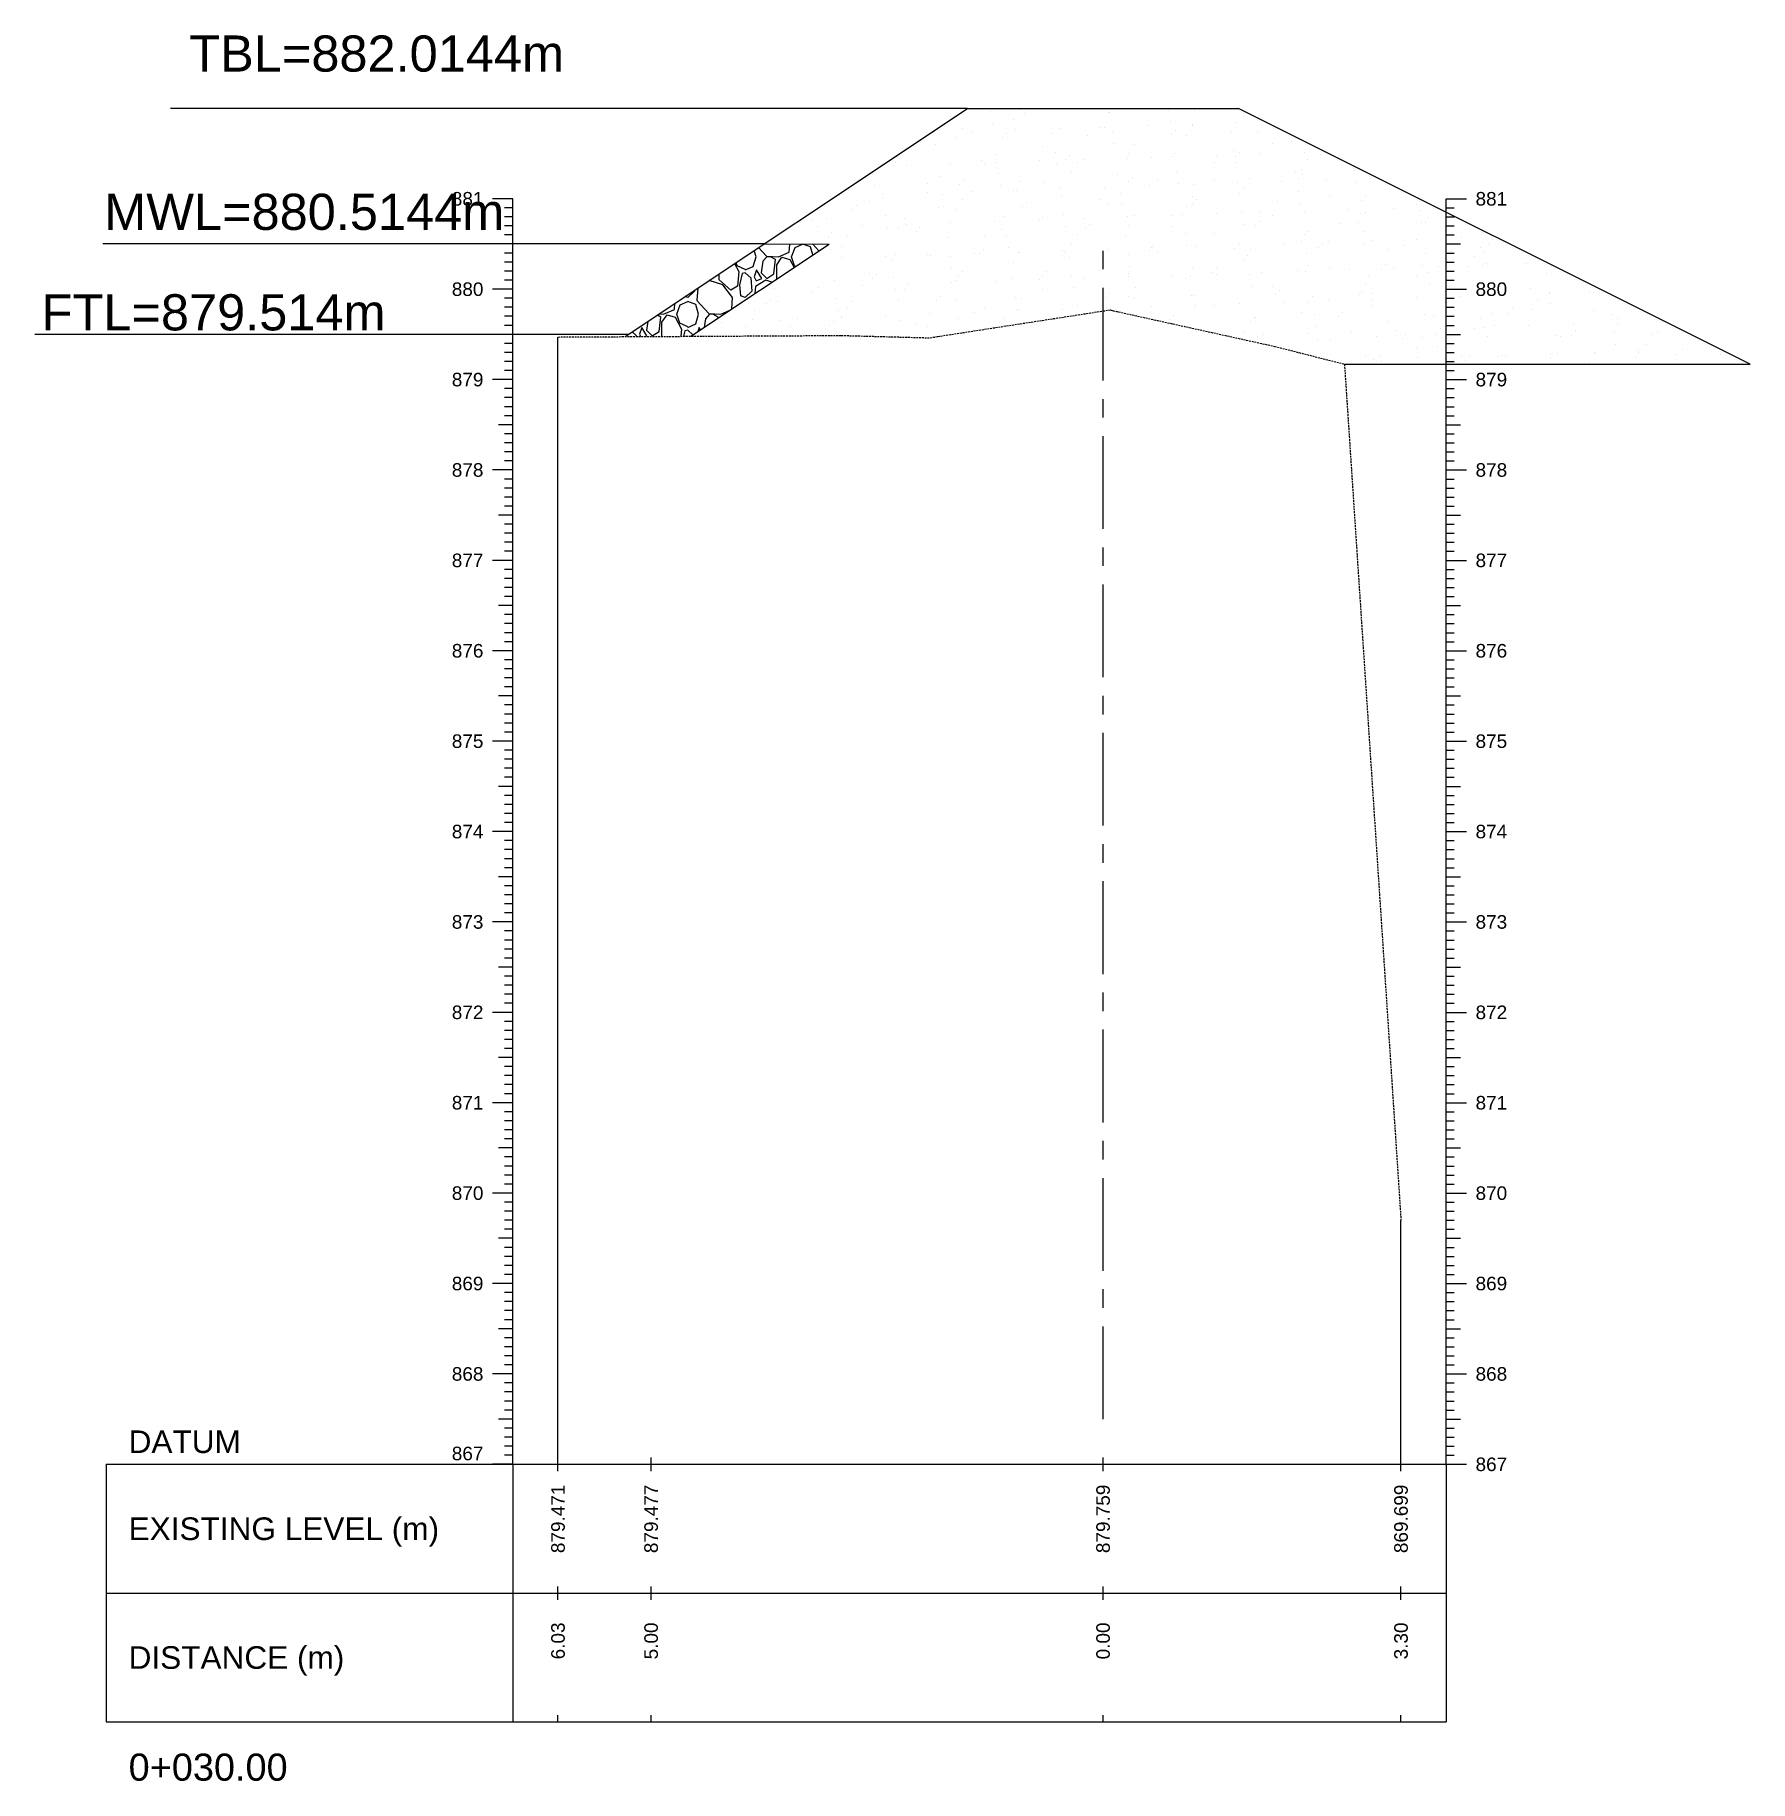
# Model space of a CAD drawing. Header units: millimetres. Extents: x 2640 to 12113, y 6003 to 13668.
# Drawn here: x 3779.2 to 4010.4, y 13379.2 to 13614.5 of the extents above; entities that cross this region are included whole.
import ezdxf
from ezdxf.enums import TextEntityAlignment as Align

# ---------------------------------------------------------------- set-up
doc = ezdxf.new("R2010")
doc.units = ezdxf.units.MM
doc.linetypes.add('CENTER', pattern=[2, 1.25, -0.25, 0.25, -0.25])
doc.linetypes.add('HIDDEN', pattern=[0.375, 0.25, -0.125])
for name, color, linetype in [('CL', 6, 'CENTER'), ('CS_Drawing', 7, 'Continuous'), ('GL', 3, 'HIDDEN')]:
    doc.layers.add(name, color=color, linetype=linetype)
doc.styles.get("Standard").update_dxf_attribs({"font": 'arial.ttf'})

msp = doc.modelspace()

# ---------------------------------------------------------------- texts
at = {"color": 1, "insert": (3850.51, 13614.46), "char_height": 4.87399, "attachment_point": 3}
msp.add_mtext_dynamic_manual_height_columns('TBL=882.0144m', width=48.0174, gutter_width=24.37, heights=[0], dxfattribs=at)
at = {"color": 4, "insert": (3842.451, 13593.127), "char_height": 4.87399, "attachment_point": 3}
msp.add_mtext_dynamic_manual_height_columns('MWL=880.5144m', width=48.0174, gutter_width=24.37, heights=[0], dxfattribs=at)
at = {"color": 6, "insert": (3826.447, 13579.577), "char_height": 4.87399, "attachment_point": 3}
msp.add_mtext_dynamic_manual_height_columns('FTL=879.514m', width=48.0174, gutter_width=24.37, heights=[0], dxfattribs=at)
at = {"layer": 'CS_Drawing'}
for s, p in [('881', (3839.639, 13592.444)), ('880', (3839.639, 13580.259)), ('879', (3839.639, 13568.074)), ('878', (3839.639, 13555.889)), ('877', (3839.639, 13543.704)), ('876', (3839.639, 13531.519)), ('875', (3839.639, 13519.334)), ('874', (3839.639, 13507.149)), ('873', (3839.639, 13494.964)), ('872', (3839.639, 13482.779)), ('871', (3839.639, 13470.594)), ('870', (3839.639, 13458.409)), ('869', (3839.639, 13446.224)), ('868', (3839.639, 13434.039))]:
    msp.add_text(s, height=1.8277, dxfattribs=at).set_placement(p, align=Align.MIDDLE_RIGHT)
for s, height, p in [('881', 1.8277, (3973.383, 13592.444)), ('880', 1.8277, (3973.383, 13580.259)), ('879', 1.8277, (3973.383, 13568.074)), ('878', 1.8277, (3973.383, 13555.889)), ('877', 1.8277, (3973.383, 13543.704)), ('876', 1.8277, (3973.383, 13531.519)), ('875', 1.8277, (3973.383, 13519.334)), ('874', 1.8277, (3973.383, 13507.149)), ('873', 1.8277, (3973.383, 13494.964)), ('872', 1.8277, (3973.383, 13482.779)), ('871', 1.8277, (3973.383, 13470.594)), ('870', 1.8277, (3973.383, 13458.409)), ('869', 1.8277, (3973.383, 13446.224)), ('868', 1.8277, (3973.383, 13434.039)), ('DATUM', 3.0462, (3791.813, 13424.9)), ('867', 1.8277, (3973.383, 13421.854)), ('867', 1.8277, (3973.383, 13421.854)), ('EXISTING LEVEL (m)', 3.04625, (3791.813, 13413.172)), ('DISTANCE (m)', 3.04625, (3791.813, 13395.808)), ('0+030.00', 3.6555, (3791.813, 13381.034))]:
    msp.add_text(s, height=height, dxfattribs=at).set_placement(p, align=Align.MIDDLE_LEFT)
msp.add_text('867', height=1.8277, dxfattribs=at).set_placement((3839.639, 13422.402), align=Align.RIGHT)
for s, p in [('879.471', (3849.692, 13419.112)), ('879.477', (3862.242, 13419.112)), ('879.759', (3923.167, 13419.112)), ('869.699', (3963.33, 13419.112)), ('6.03', (3849.692, 13400.53)), ('5.00', (3862.242, 13400.53)), ('0.00', (3923.167, 13400.53)), ('3.30', (3963.33, 13400.53))]:
    msp.add_text(s, height=1.8277, rotation=90, dxfattribs=at).set_placement(p, align=Align.MIDDLE_RIGHT)

# ---------------------------------------------------------------- linework, layer by layer
at = {"color": 1}
msp.add_line((3904.89, 13604.629), (3797.459, 13604.629), dxfattribs=at)
for p, q in [((3858.74, 13573.862), (3904.89, 13604.629)), ((3904.89, 13604.629), (3941.445, 13604.629)), ((3904.89, 13604.629), (3904.89, 13604.629)), ((4010.387, 13570.157), (3941.445, 13604.629)), ((3867.599, 13573.91), (3886.238, 13586.336)), ((3877.474, 13586.351), (3886.238, 13586.336))]:
    msp.add_line(p, q)
at = {"linetype": 'Continuous'}
for p, q in [((3908.011, 13604.177), (3908.011, 13604.177)), ((3908.223, 13602.566), (3908.223, 13602.566)), ((3911.102, 13603.159), (3911.102, 13603.159)), ((3911.933, 13604.464), (3911.933, 13604.464)), ((3912.577, 13603.974), (3912.577, 13603.974)), ((3923.929, 13604.094), (3923.929, 13604.094)), ((3924.052, 13604.069), (3924.052, 13604.069)), ((3930.444, 13604.524), (3930.444, 13604.524)), ((3932.021, 13604.407), (3932.021, 13604.407)), ((3932.233, 13602.796), (3932.233, 13602.796)), ((3935.242, 13602.497), (3935.242, 13602.497)), ((3935.448, 13604.397), (3935.448, 13604.397)), ((3941.205, 13602.692), (3941.205, 13602.692)), ((3942.12, 13603.519), (3942.12, 13603.519)), ((3900.373, 13601.323), (3900.373, 13601.323)), ((3903.352, 13600.659), (3903.352, 13600.659)), ((3904.183, 13601.965), (3904.183, 13601.965)), ((3905.424, 13601.522), (3905.424, 13601.522)), ((3909.587, 13600.711), (3909.587, 13600.711)), ((3910.11, 13601.281), (3910.11, 13601.281)), ((3911.388, 13601.717), (3911.388, 13601.717)), ((3916.414, 13601.216), (3916.414, 13601.216)), ((3917.351, 13601.912), (3917.351, 13601.912)), ((3921.106, 13601.013), (3921.106, 13601.013)), ((3922.694, 13602.024), (3922.694, 13602.024)), ((3923.315, 13602.107), (3923.315, 13602.107)), ((3924.383, 13601.553), (3924.383, 13601.553)), ((3929.278, 13602.302), (3929.278, 13602.302)), ((3932.458, 13601.134), (3932.458, 13601.134)), ((3932.981, 13601.704), (3932.981, 13601.704)), ((3934.37, 13601.02), (3934.37, 13601.02)), ((3935.201, 13602.325), (3935.201, 13602.325)), ((3940.424, 13601.446), (3940.424, 13601.446)), ((3943.978, 13601.436), (3943.978, 13601.436)), ((3948.605, 13600.172), (3948.605, 13600.172)), ((3895.601, 13598.16), (3895.601, 13598.16)), ((3895.768, 13597.898), (3895.768, 13597.898)), ((3900.585, 13599.713), (3900.585, 13599.713)), ((3908.777, 13598.362), (3908.777, 13598.362)), ((3914.944, 13599.524), (3914.944, 13599.524)), ((3916.746, 13598.7), (3916.746, 13598.7)), ((3918.639, 13598.321), (3918.639, 13598.321)), ((3924.595, 13599.942), (3924.595, 13599.942)), ((3926.518, 13597.932), (3926.518, 13597.932)), ((3926.62, 13598.52), (3926.62, 13598.52)), ((3927.451, 13599.825), (3927.451, 13599.825)), ((3929.636, 13598.053), (3929.636, 13598.053)), ((3932.481, 13598.127), (3932.481, 13598.127)), ((3932.787, 13598.592), (3932.787, 13598.592)), ((3938.445, 13598.322), (3938.445, 13598.322)), ((3940.756, 13598.929), (3940.756, 13598.929)), ((3940.988, 13598.173), (3940.988, 13598.173)), ((3941.51, 13598.744), (3941.51, 13598.744)), ((3944.408, 13598.517), (3944.408, 13598.517)), ((3945.962, 13599.885), (3945.962, 13599.885)), ((3950.372, 13598.712), (3950.372, 13598.712)), ((3952.507, 13598.476), (3952.507, 13598.476)), ((3895.245, 13597.327), (3895.245, 13597.327)), ((3896.7, 13596.958), (3896.7, 13596.958)), ((3901.139, 13595.509), (3901.139, 13595.509)), ((3902.664, 13597.153), (3902.664, 13597.153)), ((3906.764, 13597.63), (3906.764, 13597.63)), ((3907.194, 13597.025), (3907.194, 13597.025)), ((3908.627, 13597.348), (3908.627, 13597.348)), ((3909.108, 13595.846), (3909.108, 13595.846)), ((3914.591, 13597.543), (3914.591, 13597.543)), ((3916.958, 13597.089), (3916.958, 13597.089)), ((3918.116, 13597.75), (3918.116, 13597.75)), ((3918.869, 13596.02), (3918.869, 13596.02)), ((3919.701, 13597.326), (3919.701, 13597.326)), ((3920.554, 13597.737), (3920.554, 13597.737)), ((3925.149, 13595.738), (3925.149, 13595.738)), ((3933.118, 13596.076), (3933.118, 13596.076)), ((3938.212, 13597.385), (3938.212, 13597.385)), ((3940.968, 13597.318), (3940.968, 13597.318)), ((3949.159, 13595.968), (3949.159, 13595.968)), ((3949.888, 13596.381), (3949.888, 13596.381)), ((3950.04, 13595.783), (3950.04, 13595.783)), ((3950.719, 13597.686), (3950.719, 13597.686)), ((3957.128, 13596.305), (3957.128, 13596.305)), ((3892.422, 13594.247), (3892.422, 13594.247)), ((3899.444, 13594.525), (3899.444, 13594.525)), ((3899.564, 13593.225), (3899.564, 13593.225)), ((3903.774, 13594.367), (3903.774, 13594.367)), ((3904.297, 13594.938), (3904.297, 13594.938)), ((3905.528, 13593.42), (3905.528, 13593.42)), ((3909.32, 13594.235), (3909.32, 13594.235)), ((3911.119, 13593.521), (3911.119, 13593.521)), ((3911.491, 13593.615), (3911.491, 13593.615)), ((3911.951, 13594.826), (3911.951, 13594.826)), ((3915.294, 13594.67), (3915.294, 13594.67)), ((3917.455, 13593.81), (3917.455, 13593.81)), ((3923.418, 13594.005), (3923.418, 13594.005)), ((3925.48, 13593.222), (3925.48, 13593.222)), ((3926.646, 13594.79), (3926.646, 13594.79)), ((3927.168, 13595.36), (3927.168, 13595.36)), ((3929.382, 13594.2), (3929.382, 13594.2)), ((3930.462, 13594.885), (3930.462, 13594.885)), ((3933.33, 13594.465), (3933.33, 13594.465)), ((3935.345, 13594.395), (3935.345, 13594.395)), ((3938.165, 13595.093), (3938.165, 13595.093)), ((3941.309, 13594.59), (3941.309, 13594.59)), ((3941.521, 13593.114), (3941.521, 13593.114)), ((3942.137, 13593.881), (3942.137, 13593.881)), ((3942.969, 13595.186), (3942.969, 13595.186)), ((3947.272, 13594.785), (3947.272, 13594.785)), ((3949.49, 13593.452), (3949.49, 13593.452)), ((3949.517, 13595.213), (3949.517, 13595.213)), ((3953.236, 13594.98), (3953.236, 13594.98)), ((3957.34, 13594.694), (3957.34, 13594.694)), ((3959.199, 13595.175), (3959.199, 13595.175)), ((3887.637, 13592.835), (3887.637, 13592.835)), ((3889.432, 13590.984), (3889.432, 13590.984)), ((3889.955, 13591.554), (3889.955, 13591.554)), ((3891.694, 13592.026), (3891.694, 13592.026)), ((3893.501, 13592.655), (3893.501, 13592.655)), ((3893.601, 13593.03), (3893.601, 13593.03)), ((3900.952, 13591.287), (3900.952, 13591.287)), ((3901.47, 13592.992), (3901.47, 13592.992)), ((3901.682, 13591.382), (3901.682, 13591.382)), ((3903.369, 13591.021), (3903.369, 13591.021)), ((3904.201, 13592.326), (3904.201, 13592.326)), ((3912.304, 13591.407), (3912.304, 13591.407)), ((3912.826, 13591.977), (3912.826, 13591.977)), ((3917.511, 13592.885), (3917.511, 13592.885)), ((3922.712, 13592.386), (3922.712, 13592.386)), ((3923.823, 13591.709), (3923.823, 13591.709)), ((3925.692, 13591.611), (3925.692, 13591.611)), ((3934.387, 13591.381), (3934.387, 13591.381)), ((3935.175, 13591.83), (3935.175, 13591.83)), ((3935.219, 13592.686), (3935.219, 13592.686)), ((3935.698, 13592.4), (3935.698, 13592.4)), ((3946.694, 13592.132), (3946.694, 13592.132)), ((3949.702, 13591.841), (3949.702, 13591.841)), ((3950.334, 13590.795), (3950.334, 13590.795)), ((3953.73, 13592.746), (3953.73, 13592.746)), ((3956.297, 13590.99), (3956.297, 13590.99)), ((3958.046, 13592.252), (3958.046, 13592.252)), ((3958.569, 13592.823), (3958.569, 13592.823)), ((3962.261, 13591.185), (3962.261, 13591.185)), ((3965.405, 13591.741), (3965.405, 13591.741)), ((3965.862, 13590.828), (3965.862, 13590.828)), ((3883.943, 13589.526), (3883.943, 13589.526)), ((3884.735, 13588.65), (3884.735, 13588.65)), ((3885.864, 13589.802), (3885.864, 13589.802)), ((3890.699, 13588.845), (3890.699, 13588.845)), ((3893.832, 13590.139), (3893.832, 13590.139)), ((3894.045, 13588.528), (3894.045, 13588.528)), ((3895.619, 13588.522), (3895.619, 13588.522)), ((3896.45, 13589.827), (3896.45, 13589.827)), ((3896.662, 13589.04), (3896.662, 13589.04)), ((3898.484, 13588.594), (3898.484, 13588.594)), ((3902.626, 13589.235), (3902.626, 13589.235)), ((3908.589, 13589.43), (3908.589, 13589.43)), ((3909.873, 13590.031), (3909.873, 13590.031)), ((3914.553, 13589.625), (3914.553, 13589.625)), ((3914.962, 13589.886), (3914.962, 13589.886)), ((3917.842, 13590.369), (3917.842, 13590.369)), ((3918.054, 13588.758), (3918.054, 13588.758)), ((3920.516, 13589.82), (3920.516, 13589.82)), ((3920.833, 13588.446), (3920.833, 13588.446)), ((3921.356, 13589.017), (3921.356, 13589.017)), ((3926.48, 13590.015), (3926.48, 13590.015)), ((3926.637, 13588.882), (3926.637, 13588.882)), ((3927.469, 13590.187), (3927.469, 13590.187)), ((3932.352, 13588.749), (3932.352, 13588.749)), ((3932.443, 13590.21), (3932.443, 13590.21)), ((3933.883, 13590.261), (3933.883, 13590.261)), ((3938.407, 13590.405), (3938.407, 13590.405)), ((3941.852, 13590.598), (3941.852, 13590.598)), ((3942.064, 13588.987), (3942.064, 13588.987)), ((3943.704, 13588.869), (3943.704, 13588.869)), ((3944.227, 13589.44), (3944.227, 13589.44)), ((3944.37, 13590.6), (3944.37, 13590.6)), ((3945.98, 13590.246), (3945.98, 13590.246)), ((3955.223, 13589.172), (3955.223, 13589.172)), ((3957.655, 13589.242), (3957.655, 13589.242)), ((3957.893, 13590.491), (3957.893, 13590.491)), ((3958.487, 13590.547), (3958.487, 13590.547)), ((3966.074, 13589.217), (3966.074, 13589.217)), ((3966.575, 13589.292), (3966.575, 13589.292)), ((3967.098, 13589.863), (3967.098, 13589.863)), ((3880.874, 13585.252), (3880.926, 13586.345)), ((3881.648, 13585.871), (3882.654, 13586.335)), ((3883.737, 13585.949), (3882.654, 13586.335)), ((3884.029, 13586.34), (3884.867, 13585.422)), ((3886.195, 13587.285), (3886.195, 13587.285)), ((3886.61, 13587.903), (3886.61, 13587.903)), ((3887.869, 13586.022), (3887.869, 13586.022)), ((3888.7, 13587.327), (3888.7, 13587.327)), ((3897.962, 13588.023), (3897.962, 13588.023)), ((3902.236, 13587.178), (3902.236, 13587.178)), ((3907.211, 13587.387), (3907.211, 13587.387)), ((3909.481, 13588.326), (3909.481, 13588.326)), ((3910.205, 13587.515), (3910.205, 13587.515)), ((3918.887, 13586.382), (3918.887, 13586.382)), ((3919.718, 13587.687), (3919.718, 13587.687)), ((3926.246, 13587.407), (3926.246, 13587.407)), ((3929.885, 13586.056), (3929.885, 13586.056)), ((3934.215, 13587.745), (3934.215, 13587.745)), ((3934.427, 13586.134), (3934.427, 13586.134)), ((3935.646, 13586.036), (3935.646, 13586.036)), ((3938.23, 13587.747), (3938.23, 13587.747)), ((3941.61, 13586.231), (3941.61, 13586.231)), ((3947.573, 13586.426), (3947.573, 13586.426)), ((3949.905, 13586.742), (3949.905, 13586.742)), ((3950.256, 13587.637), (3950.256, 13587.637)), ((3950.737, 13588.047), (3950.737, 13588.047)), ((3952.756, 13586.479), (3952.756, 13586.479)), ((3953.537, 13586.621), (3953.537, 13586.621)), ((3958.225, 13587.974), (3958.225, 13587.974)), ((3958.437, 13586.363), (3958.437, 13586.363)), ((3959.5, 13586.816), (3959.5, 13586.816)), ((3963.753, 13586.212), (3963.753, 13586.212)), ((3965.464, 13587.011), (3965.464, 13587.011)), ((3969.248, 13588.107), (3969.248, 13588.107)), ((3971.427, 13587.206), (3971.427, 13587.206)), ((3974.265, 13587.867), (3974.265, 13587.867)), ((3975.104, 13586.332), (3975.104, 13586.332)), ((3975.627, 13586.902), (3975.627, 13586.902)), ((3873.499, 13583.702), (3874.065, 13582.621)), ((3873.833, 13583.395), (3873.696, 13583.833)), ((3875.999, 13583.318), (3876.386, 13584.633)), ((3876.386, 13584.633), (3876.142, 13585.463)), ((3876.732, 13585.857), (3877.779, 13584.711)), ((3877.315, 13584.014), (3877.083, 13582.467)), ((3877.856, 13584.633), (3877.315, 13584.014)), ((3877.779, 13584.711), (3879.404, 13584.633)), ((3878.321, 13584.633), (3877.856, 13584.633)), ((3879.017, 13584.246), (3878.321, 13584.633)), ((3878.785, 13582.312), (3879.017, 13584.246)), ((3879.172, 13583.55), (3879.868, 13584.556)), ((3879.404, 13584.633), (3880.874, 13585.252)), ((3879.868, 13584.556), (3880.951, 13584.246)), ((3880.951, 13584.246), (3881.508, 13583.183)), ((3881.184, 13584.633), (3881.648, 13585.871)), ((3881.57, 13583.395), (3881.184, 13584.633)), ((3884.052, 13584.879), (3883.737, 13585.949)), ((3886.407, 13585.674), (3886.407, 13585.674)), ((3887.938, 13584.476), (3887.938, 13584.476)), ((3893.902, 13584.671), (3893.902, 13584.671)), ((3894.598, 13584.324), (3894.598, 13584.324)), ((3895.139, 13584.943), (3895.139, 13584.943)), ((3899.461, 13584.887), (3899.461, 13584.887)), ((3899.865, 13584.866), (3899.865, 13584.866)), ((3902.567, 13584.661), (3902.567, 13584.661)), ((3905.829, 13585.061), (3905.829, 13585.061)), ((3906.491, 13585.063), (3906.491, 13585.063)), ((3907.013, 13585.634), (3907.013, 13585.634)), ((3910.417, 13585.904), (3910.417, 13585.904)), ((3911.137, 13583.883), (3911.137, 13583.883)), ((3911.792, 13585.256), (3911.792, 13585.256)), ((3911.968, 13585.188), (3911.968, 13585.188)), ((3917.756, 13585.451), (3917.756, 13585.451)), ((3918.01, 13585.366), (3918.01, 13585.366)), ((3918.608, 13584.554), (3918.608, 13584.554)), ((3923.719, 13585.646), (3923.719, 13585.646)), ((3926.577, 13584.891), (3926.577, 13584.891)), ((3929.362, 13585.486), (3929.362, 13585.486)), ((3929.683, 13585.841), (3929.683, 13585.841)), ((3930.479, 13585.247), (3930.479, 13585.247)), ((3940.881, 13585.789), (3940.881, 13585.789)), ((3942.155, 13584.243), (3942.155, 13584.243)), ((3942.618, 13584.783), (3942.618, 13584.783)), ((3942.986, 13585.548), (3942.986, 13585.548)), ((3950.587, 13585.121), (3950.587, 13585.121)), ((3952.233, 13585.909), (3952.233, 13585.909)), ((3961.498, 13585.607), (3961.498, 13585.607)), ((3966.628, 13585.013), (3966.628, 13585.013)), ((3973.173, 13584.603), (3973.173, 13584.603)), ((3974.005, 13585.908), (3974.005, 13585.908)), ((3974.597, 13585.351), (3974.597, 13585.351)), ((3974.809, 13583.74), (3974.809, 13583.74)), ((3980.255, 13583.668), (3980.255, 13583.668)), ((3871.899, 13580.842), (3870.082, 13581.423)), ((3871.434, 13581.538), (3871.434, 13582.325)), ((3872.982, 13580.145), (3871.434, 13581.538)), ((3874.916, 13582.931), (3873.833, 13583.395)), ((3874.065, 13582.621), (3873.91, 13580.687)), ((3874.529, 13582.389), (3874.142, 13580.842)), ((3874.916, 13582.467), (3874.529, 13582.389)), ((3874.916, 13582.854), (3875.999, 13583.318)), ((3874.916, 13582.467), (3875.69, 13581.77)), ((3875.69, 13581.77), (3875.845, 13579.991)), ((3876.464, 13582.854), (3876.154, 13581.925)), ((3876.154, 13581.925), (3876.386, 13581.383)), ((3877.702, 13581.461), (3876.309, 13580.61)), ((3876.386, 13581.383), (3877.16, 13581.693)), ((3877.16, 13581.693), (3876.464, 13582.854)), ((3877.083, 13582.467), (3877.856, 13581.693)), ((3878.528, 13581.196), (3877.702, 13581.461)), ((3877.856, 13581.693), (3878.785, 13582.312)), ((3879.172, 13581.625), (3879.172, 13583.55)), ((3880.797, 13581.56), (3880.797, 13581.56)), ((3881.726, 13583.328), (3881.57, 13583.395)), ((3886.96, 13581.471), (3886.96, 13581.471)), ((3891.711, 13582.387), (3891.711, 13582.387)), ((3892.149, 13581.68), (3892.149, 13581.68)), ((3892.671, 13582.25), (3892.671, 13582.25)), ((3894.929, 13581.808), (3894.929, 13581.808)), ((3902.779, 13583.051), (3902.779, 13583.051)), ((3903.387, 13581.383), (3903.387, 13581.383)), ((3903.668, 13581.983), (3903.668, 13581.983)), ((3904.218, 13582.688), (3904.218, 13582.688)), ((3908.693, 13581.329), (3908.693, 13581.329)), ((3910.97, 13581.7), (3910.97, 13581.7)), ((3914.656, 13581.524), (3914.656, 13581.524)), ((3915.02, 13582.103), (3915.02, 13582.103)), ((3915.543, 13582.673), (3915.543, 13582.673)), ((3918.939, 13582.038), (3918.939, 13582.038)), ((3920.62, 13581.719), (3920.62, 13581.719)), ((3922.729, 13582.748), (3922.729, 13582.748)), ((3926.539, 13582.406), (3926.539, 13582.406)), ((3926.583, 13581.914), (3926.583, 13581.914)), ((3926.789, 13583.28), (3926.789, 13583.28)), ((3932.547, 13582.109), (3932.547, 13582.109)), ((3934.405, 13581.743), (3934.405, 13581.743)), ((3934.98, 13581.93), (3934.98, 13581.93)), ((3935.236, 13583.048), (3935.236, 13583.048)), ((3937.891, 13582.526), (3937.891, 13582.526)), ((3938.414, 13583.096), (3938.414, 13583.096)), ((3938.51, 13582.304), (3938.51, 13582.304)), ((3942.949, 13582.267), (3942.949, 13582.267)), ((3944.474, 13582.499), (3944.474, 13582.499)), ((3949.41, 13582.828), (3949.41, 13582.828)), ((3950.437, 13582.694), (3950.437, 13582.694)), ((3950.799, 13583.51), (3950.799, 13583.51)), ((3953.747, 13583.108), (3953.747, 13583.108)), ((3956.401, 13582.889), (3956.401, 13582.889)), ((3958.99, 13582.16), (3958.99, 13582.16)), ((3960.762, 13582.949), (3960.762, 13582.949)), ((3961.285, 13583.519), (3961.285, 13583.519)), ((3962.364, 13583.084), (3962.364, 13583.084)), ((3965.423, 13582.103), (3965.423, 13582.103)), ((3966.254, 13583.408), (3966.254, 13583.408)), ((3966.959, 13582.497), (3966.959, 13582.497)), ((3968.328, 13583.279), (3968.328, 13583.279)), ((3972.282, 13583.251), (3972.282, 13583.251)), ((3974.291, 13583.473), (3974.291, 13583.473)), ((3983, 13582.389), (3983, 13582.389)), ((3983.634, 13583.371), (3983.634, 13583.371)), ((3867.179, 13579.14), (3866.844, 13579.265)), ((3868.107, 13579.991), (3867.179, 13579.14)), ((3868.098, 13580.1), (3868.107, 13579.991)), ((3868.554, 13580.405), (3868.417, 13578.753)), ((3873.214, 13579.14), (3871.899, 13580.842)), ((3873.91, 13580.687), (3872.982, 13580.145)), ((3873.141, 13577.605), (3873.214, 13579.14)), ((3874.142, 13580.842), (3874.297, 13579.372)), ((3874.916, 13579.14), (3874.297, 13579.372)), ((3875.845, 13579.991), (3874.916, 13579.14)), ((3876.309, 13580.61), (3876.23, 13579.664)), ((3878.875, 13580.354), (3878.875, 13580.354)), ((3883.961, 13579.888), (3883.961, 13579.888)), ((3884.839, 13580.549), (3884.839, 13580.549)), ((3890.802, 13580.744), (3890.802, 13580.744)), ((3895.141, 13580.197), (3895.141, 13580.197)), ((3896.468, 13580.188), (3896.468, 13580.188)), ((3896.766, 13580.939), (3896.766, 13580.939)), ((3901.201, 13579.29), (3901.201, 13579.29)), ((3902.729, 13581.134), (3902.729, 13581.134)), ((3911.301, 13579.184), (3911.301, 13579.184)), ((3912.197, 13579.022), (3912.197, 13579.022)), ((3914.979, 13580.248), (3914.979, 13580.248)), ((3919.151, 13580.427), (3919.151, 13580.427)), ((3923.549, 13579.142), (3923.549, 13579.142)), ((3924.072, 13579.713), (3924.072, 13579.713)), ((3926.655, 13579.243), (3926.655, 13579.243)), ((3927.342, 13579.076), (3927.342, 13579.076)), ((3927.486, 13580.549), (3927.486, 13580.549)), ((3935.068, 13579.445), (3935.068, 13579.445)), ((3935.311, 13579.414), (3935.311, 13579.414)), ((3943.161, 13580.656), (3943.161, 13580.656)), ((3945.997, 13580.608), (3945.997, 13580.608)), ((3946.42, 13579.565), (3946.42, 13579.565)), ((3946.943, 13580.136), (3946.943, 13580.136)), ((3951.352, 13579.306), (3951.352, 13579.306)), ((3957.673, 13579.604), (3957.673, 13579.604)), ((3957.94, 13579.868), (3957.94, 13579.868)), ((3958.504, 13580.909), (3958.504, 13580.909)), ((3959.321, 13579.643), (3959.321, 13579.643)), ((3965.426, 13579.093), (3965.426, 13579.093)), ((3967.171, 13580.886), (3967.171, 13580.886)), ((3969.292, 13579.988), (3969.292, 13579.988)), ((3969.814, 13580.559), (3969.814, 13580.559)), ((3971.389, 13579.288), (3971.389, 13579.288)), ((3975.362, 13579.536), (3975.362, 13579.536)), ((3977.015, 13580.968), (3977.015, 13580.968)), ((3977.353, 13579.483), (3977.353, 13579.483)), ((3980.811, 13580.291), (3980.811, 13580.291)), ((3983.316, 13579.678), (3983.316, 13579.678)), ((3983.331, 13579.873), (3983.331, 13579.873)), ((3988.691, 13579.964), (3988.691, 13579.964)), ((3989.28, 13579.873), (3989.28, 13579.873)), ((3863.542, 13576.509), (3863.088, 13576.761)), ((3863.333, 13576.924), (3863.929, 13576.896)), ((3863.697, 13575.812), (3864.393, 13576.818)), ((3863.929, 13576.896), (3865.399, 13577.515)), ((3864.393, 13576.818), (3865.476, 13576.509)), ((3865.399, 13577.515), (3865.438, 13578.327)), ((3865.709, 13576.896), (3866.173, 13578.134)), ((3866.095, 13575.658), (3865.709, 13576.896)), ((3866.173, 13578.134), (3867.179, 13578.598)), ((3868.262, 13578.211), (3867.179, 13578.598)), ((3868.649, 13576.896), (3868.262, 13578.211)), ((3868.262, 13575.58), (3868.649, 13576.896)), ((3868.417, 13578.753), (3870.042, 13576.973)), ((3870.119, 13576.896), (3869.577, 13576.277)), ((3870.042, 13576.973), (3871.666, 13576.896)), ((3870.583, 13576.896), (3870.119, 13576.896)), ((3871.28, 13576.509), (3870.583, 13576.896)), ((3871.666, 13576.896), (3872.782, 13577.365)), ((3873.902, 13578.112), (3873.91, 13578.134)), ((3873.91, 13578.134), (3873.988, 13578.17)), ((3876.211, 13577.388), (3876.211, 13577.388)), ((3877.807, 13578.297), (3877.807, 13578.297)), ((3878.329, 13578.867), (3878.329, 13578.867)), ((3879.323, 13578.617), (3879.323, 13578.617)), ((3887.292, 13578.954), (3887.292, 13578.954)), ((3887.504, 13577.343), (3887.504, 13577.343)), ((3888.718, 13577.689), (3888.718, 13577.689)), ((3889.326, 13578.599), (3889.326, 13578.599)), ((3893.864, 13576.754), (3893.864, 13576.754)), ((3895.636, 13578.883), (3895.636, 13578.883)), ((3899.827, 13576.949), (3899.827, 13576.949)), ((3900.678, 13578.72), (3900.678, 13578.72)), ((3903.333, 13578.847), (3903.333, 13578.847)), ((3905.791, 13577.144), (3905.791, 13577.144)), ((3907.229, 13577.748), (3907.229, 13577.748)), ((3911.514, 13577.573), (3911.514, 13577.573)), ((3911.754, 13577.339), (3911.754, 13577.339)), ((3917.718, 13577.534), (3917.718, 13577.534)), ((3918.904, 13576.744), (3918.904, 13576.744)), ((3919.736, 13578.049), (3919.736, 13578.049)), ((3923.681, 13577.729), (3923.681, 13577.729)), ((3929.645, 13577.924), (3929.645, 13577.924)), ((3932.601, 13576.753), (3932.601, 13576.753)), ((3935.524, 13577.803), (3935.524, 13577.803)), ((3935.608, 13578.119), (3935.608, 13578.119)), ((3938.247, 13578.109), (3938.247, 13578.109)), ((3941.572, 13578.314), (3941.572, 13578.314)), ((3947.535, 13578.509), (3947.535, 13578.509)), ((3949.923, 13577.104), (3949.923, 13577.104)), ((3950.754, 13578.409), (3950.754, 13578.409)), ((3951.684, 13576.79), (3951.684, 13576.79)), ((3953.499, 13578.704), (3953.499, 13578.704)), ((3954.95, 13576.605), (3954.95, 13576.605)), ((3955.472, 13577.175), (3955.472, 13577.175)), ((3959.462, 13578.899), (3959.462, 13578.899)), ((3959.533, 13578.032), (3959.533, 13578.032)), ((3966.469, 13576.908), (3966.469, 13576.908)), ((3967.725, 13576.682), (3967.725, 13576.682)), ((3969.265, 13578.469), (3969.265, 13578.469)), ((3975.694, 13577.02), (3975.694, 13577.02)), ((3977.821, 13577.028), (3977.821, 13577.028)), ((3978.344, 13577.598), (3978.344, 13577.598)), ((3980.941, 13577.464), (3980.941, 13577.464)), ((3981.772, 13578.769), (3981.772, 13578.769)), ((3983.543, 13578.262), (3983.543, 13578.262)), ((3989.34, 13577.331), (3989.34, 13577.331)), ((3991.734, 13576.912), (3991.734, 13576.912)), ((3859.696, 13574.5), (3860.215, 13574.033)), ((3860.989, 13575.116), (3860.679, 13574.188)), ((3861.685, 13573.955), (3860.989, 13575.116)), ((3861.782, 13575.89), (3861.608, 13574.729)), ((3861.608, 13574.729), (3862.381, 13573.955)), ((3862.381, 13573.955), (3863.31, 13574.574)), ((3863.31, 13574.574), (3863.542, 13576.509)), ((3863.697, 13573.889), (3863.697, 13575.812)), ((3865.476, 13576.509), (3866.328, 13574.884)), ((3867.179, 13575.193), (3866.095, 13575.658)), ((3866.328, 13574.884), (3866.249, 13573.903)), ((3866.792, 13574.652), (3866.605, 13573.904)), ((3867.179, 13574.729), (3866.792, 13574.652)), ((3867.179, 13575.116), (3868.262, 13575.58)), ((3867.179, 13574.729), (3867.88, 13574.098)), ((3868.726, 13575.116), (3868.531, 13574.532)), ((3868.921, 13574.791), (3868.726, 13575.116)), ((3869.577, 13576.277), (3869.403, 13575.113)), ((3871.261, 13576.351), (3871.28, 13576.509)), ((3871.685, 13575.763), (3871.685, 13575.763)), ((3874.984, 13575.216), (3874.984, 13575.216)), ((3875.973, 13576.169), (3875.973, 13576.169)), ((3879.654, 13576.101), (3879.654, 13576.101)), ((3879.866, 13574.49), (3879.866, 13574.49)), ((3880.968, 13575.189), (3880.968, 13575.189)), ((3881.937, 13576.364), (3881.937, 13576.364)), ((3886.336, 13575.336), (3886.336, 13575.336)), ((3886.859, 13575.907), (3886.859, 13575.907)), ((3887.886, 13576.384), (3887.886, 13576.384)), ((3887.9, 13576.559), (3887.9, 13576.559)), ((3895.695, 13575.993), (3895.695, 13575.993)), ((3897.855, 13575.639), (3897.855, 13575.639)), ((3899.479, 13575.249), (3899.479, 13575.249)), ((3903.664, 13576.33), (3903.664, 13576.33)), ((3903.876, 13574.72), (3903.876, 13574.72)), ((3909.207, 13575.759), (3909.207, 13575.759)), ((3909.73, 13576.33), (3909.73, 13576.33)), ((3932.078, 13576.182), (3932.078, 13576.182)), ((3942.172, 13574.604), (3942.172, 13574.604)), ((3943.004, 13575.91), (3943.004, 13575.91)), ((3943.598, 13576.485), (3943.598, 13576.485)), ((3943.715, 13576.452), (3943.715, 13576.452)), ((3950.738, 13574.334), (3950.738, 13574.334)), ((3951.896, 13575.179), (3951.896, 13575.179)), ((3956.702, 13574.529), (3956.702, 13574.529)), ((3961.515, 13575.969), (3961.515, 13575.969)), ((3962.665, 13574.724), (3962.665, 13574.724)), ((3968.629, 13574.919), (3968.629, 13574.919)), ((3973.191, 13574.965), (3973.191, 13574.965)), ((3974.022, 13576.27), (3974.022, 13576.27)), ((3974.592, 13575.114), (3974.592, 13575.114)), ((3975.906, 13575.409), (3975.906, 13575.409)), ((3980.556, 13575.309), (3980.556, 13575.309)), ((3986.519, 13575.504), (3986.519, 13575.504)), ((3986.873, 13574.638), (3986.873, 13574.638)), ((3992.066, 13574.396), (3992.066, 13574.396)), ((3992.483, 13575.699), (3992.483, 13575.699)), ((3992.533, 13576.329), (3992.533, 13576.329)), ((3997.869, 13574.37), (3997.869, 13574.37)), ((3998.446, 13575.894), (3998.446, 13575.894)), ((3858.88, 13573.956), (3858.857, 13573.862)), ((3860.215, 13574.033), (3860.229, 13573.87)), ((3860.679, 13574.188), (3860.814, 13573.873)), ((3861.488, 13573.877), (3861.685, 13573.955)), ((3941.13, 13573.792), (3941.13, 13573.792)), ((3944.046, 13573.936), (3944.046, 13573.936)), ((3944.775, 13574.139), (3944.775, 13574.139)), ((3952.127, 13573.524), (3952.127, 13573.524)), ((3953.765, 13573.469), (3953.765, 13573.469)), ((3960.087, 13573.829), (3960.087, 13573.829)), ((3963.479, 13573.645), (3963.479, 13573.645)), ((3964.002, 13574.215), (3964.002, 13574.215)), ((3965.44, 13572.465), (3965.44, 13572.465)), ((3966.272, 13573.77), (3966.272, 13573.77)), ((3968.056, 13574.166), (3968.056, 13574.166)), ((3968.268, 13572.555), (3968.268, 13572.555)), ((3974.998, 13573.947), (3974.998, 13573.947)), ((3984.097, 13574.058), (3984.097, 13574.058)), ((3984.783, 13573.83), (3984.783, 13573.83)), ((3986.35, 13574.068), (3986.35, 13574.068)), ((3992.278, 13572.785), (3992.278, 13572.785)), ((3995.347, 13571.967), (3995.347, 13571.967)), ((3996.459, 13572.825), (3996.459, 13572.825)), ((3997.29, 13574.13), (3997.29, 13574.13)), ((4001.31, 13572.162), (4001.31, 13572.162)), ((3958.522, 13571.271), (3958.522, 13571.271)), ((3959.566, 13570.797), (3959.566, 13570.797)), ((3960.418, 13571.312), (3960.418, 13571.312)), ((3960.656, 13570.564), (3960.656, 13570.564)), ((3965.529, 13570.992), (3965.529, 13570.992)), ((3971.493, 13571.187), (3971.493, 13571.187)), ((3972.008, 13570.684), (3972.008, 13570.684)), ((3972.531, 13571.255), (3972.531, 13571.255)), ((3976.459, 13571.205), (3976.459, 13571.205)), ((3977.033, 13571.33), (3977.033, 13571.33)), ((3977.456, 13571.382), (3977.456, 13571.382)), ((3983.42, 13571.577), (3983.42, 13571.577)), ((3983.527, 13570.987), (3983.527, 13570.987)), ((3984.428, 13571.542), (3984.428, 13571.542)), ((3988.708, 13570.326), (3988.708, 13570.326)), ((3989.383, 13571.772), (3989.383, 13571.772)), ((3989.54, 13571.631), (3989.54, 13571.631)), ((3994.879, 13571.107), (3994.879, 13571.107)), ((3995.402, 13571.678), (3995.402, 13571.678)), ((4000.469, 13571.434), (4000.469, 13571.434)), ((4006.399, 13571.41), (4006.399, 13571.41)), ((4008.65, 13570.161), (4008.65, 13570.161))]:
    msp.add_line(p, q, dxfattribs=at)
at = {"color": 4}
msp.add_line((3877.474, 13586.351), (3788.321, 13586.351), dxfattribs=at)
at = {"color": 6}
msp.add_line((3859.196, 13574.166), (3779.182, 13574.166), dxfattribs=at)
at = {"color": 85, "true_color": 0x58ba48}
msp.add_line((3955.709, 13570.157), (4010.387, 13570.157), dxfattribs=at)
at = {"layer": 'CL', "ltscale": 10}
msp.add_line((3923.167, 13427.946), (3923.167, 13586.351), dxfattribs=at)
at = {"layer": 'CS_Drawing'}
for p, q in [((3843.599, 13592.444), (3840.858, 13592.444)), ((3843.599, 13592.444), (3841.68, 13592.444)), ((3843.599, 13592.444), (3842.503, 13592.444)), ((3843.599, 13591.225), (3842.503, 13591.225)), ((3843.599, 13421.854), (3843.599, 13592.444)), ((3969.423, 13592.444), (3972.164, 13592.444)), ((3969.423, 13592.444), (3971.342, 13592.444)), ((3969.423, 13592.444), (3970.519, 13592.444)), ((3969.423, 13421.854), (3969.423, 13592.444)), ((3969.423, 13591.225), (3970.519, 13591.225)), ((3843.599, 13590.007), (3842.503, 13590.007)), ((3843.599, 13588.788), (3842.503, 13588.788)), ((3969.423, 13590.007), (3970.519, 13590.007)), ((3969.423, 13588.788), (3970.519, 13588.788)), ((3843.599, 13586.351), (3841.68, 13586.351)), ((3843.599, 13587.57), (3842.503, 13587.57)), ((3843.599, 13586.351), (3842.503, 13586.351)), ((3969.423, 13587.57), (3970.519, 13587.57)), ((3969.423, 13586.351), (3971.342, 13586.351)), ((3969.423, 13586.351), (3970.519, 13586.351)), ((3843.599, 13585.133), (3842.503, 13585.133)), ((3843.599, 13583.914), (3842.503, 13583.914)), ((3969.423, 13585.133), (3970.519, 13585.133)), ((3969.423, 13583.914), (3970.519, 13583.914)), ((3843.599, 13582.696), (3842.503, 13582.696)), ((3843.599, 13581.477), (3842.503, 13581.477)), ((3969.423, 13582.696), (3970.519, 13582.696)), ((3969.423, 13581.477), (3970.519, 13581.477)), ((3843.599, 13580.259), (3840.858, 13580.259)), ((3843.599, 13580.259), (3841.68, 13580.259)), ((3843.599, 13580.259), (3842.503, 13580.259)), ((3843.599, 13579.04), (3842.503, 13579.04)), ((3969.423, 13580.259), (3972.164, 13580.259)), ((3969.423, 13580.259), (3971.342, 13580.259)), ((3969.423, 13580.259), (3970.519, 13580.259)), ((3969.423, 13579.04), (3970.519, 13579.04)), ((3843.599, 13577.822), (3842.503, 13577.822)), ((3843.599, 13576.603), (3842.503, 13576.603)), ((3969.423, 13577.822), (3970.519, 13577.822)), ((3969.423, 13576.603), (3970.519, 13576.603)), ((3843.599, 13575.385), (3842.503, 13575.385)), ((3969.423, 13575.385), (3970.519, 13575.385)), ((3843.599, 13574.166), (3841.68, 13574.166)), ((3843.599, 13574.166), (3842.503, 13574.166)), ((3843.599, 13572.948), (3842.503, 13572.948)), ((3849.692, 13421.854), (3849.692, 13573.813)), ((3969.423, 13574.166), (3971.342, 13574.166)), ((3969.423, 13574.166), (3970.519, 13574.166)), ((3969.423, 13572.948), (3970.519, 13572.948)), ((3843.599, 13571.729), (3842.503, 13571.729)), ((3843.599, 13570.511), (3842.503, 13570.511)), ((3969.423, 13571.729), (3970.519, 13571.729)), ((3969.423, 13570.511), (3970.519, 13570.511)), ((3843.599, 13568.074), (3840.858, 13568.074)), ((3843.599, 13568.074), (3841.68, 13568.074)), ((3843.599, 13569.292), (3842.503, 13569.292)), ((3843.599, 13568.074), (3842.503, 13568.074)), ((3969.423, 13569.292), (3970.519, 13569.292)), ((3969.423, 13568.074), (3972.164, 13568.074)), ((3969.423, 13568.074), (3971.342, 13568.074)), ((3969.423, 13568.074), (3970.519, 13568.074)), ((3843.599, 13566.855), (3842.503, 13566.855)), ((3843.599, 13565.637), (3842.503, 13565.637)), ((3969.423, 13566.855), (3970.519, 13566.855)), ((3969.423, 13565.637), (3970.519, 13565.637)), ((3843.599, 13564.418), (3842.503, 13564.418)), ((3843.599, 13563.2), (3842.503, 13563.2)), ((3969.423, 13564.418), (3970.519, 13564.418)), ((3969.423, 13563.2), (3970.519, 13563.2)), ((3843.599, 13561.981), (3841.68, 13561.981)), ((3843.599, 13561.981), (3842.503, 13561.981)), ((3843.599, 13560.763), (3842.503, 13560.763)), ((3969.423, 13561.981), (3971.342, 13561.981)), ((3969.423, 13561.981), (3970.519, 13561.981)), ((3969.423, 13560.763), (3970.519, 13560.763)), ((3843.599, 13559.544), (3842.503, 13559.544)), ((3843.599, 13558.326), (3842.503, 13558.326)), ((3969.423, 13559.544), (3970.519, 13559.544)), ((3969.423, 13558.326), (3970.519, 13558.326)), ((3843.599, 13555.889), (3840.858, 13555.889)), ((3843.599, 13555.889), (3841.68, 13555.889)), ((3843.599, 13557.107), (3842.503, 13557.107)), ((3843.599, 13555.889), (3842.503, 13555.889)), ((3969.423, 13557.107), (3970.519, 13557.107)), ((3969.423, 13555.889), (3972.164, 13555.889)), ((3969.423, 13555.889), (3971.342, 13555.889)), ((3969.423, 13555.889), (3970.519, 13555.889)), ((3843.599, 13554.67), (3842.503, 13554.67)), ((3843.599, 13553.452), (3842.503, 13553.452)), ((3969.423, 13554.67), (3970.519, 13554.67)), ((3969.423, 13553.452), (3970.519, 13553.452)), ((3843.599, 13552.233), (3842.503, 13552.233)), ((3843.599, 13551.015), (3842.503, 13551.015)), ((3969.423, 13552.233), (3970.519, 13552.233)), ((3969.423, 13551.015), (3970.519, 13551.015)), ((3843.599, 13549.796), (3841.68, 13549.796)), ((3843.599, 13549.796), (3842.503, 13549.796)), ((3843.599, 13548.578), (3842.503, 13548.578)), ((3969.423, 13549.796), (3971.342, 13549.796)), ((3969.423, 13549.796), (3970.519, 13549.796)), ((3969.423, 13548.578), (3970.519, 13548.578)), ((3843.599, 13547.359), (3842.503, 13547.359)), ((3843.599, 13546.141), (3842.503, 13546.141)), ((3969.423, 13547.359), (3970.519, 13547.359)), ((3969.423, 13546.141), (3970.519, 13546.141)), ((3843.599, 13543.704), (3840.858, 13543.704)), ((3843.599, 13543.704), (3841.68, 13543.704)), ((3843.599, 13544.922), (3842.503, 13544.922)), ((3843.599, 13543.704), (3842.503, 13543.704)), ((3969.423, 13544.922), (3970.519, 13544.922)), ((3969.423, 13543.704), (3972.164, 13543.704)), ((3969.423, 13543.704), (3971.342, 13543.704)), ((3969.423, 13543.704), (3970.519, 13543.704)), ((3843.599, 13542.485), (3842.503, 13542.485)), ((3969.423, 13542.485), (3970.519, 13542.485)), ((3843.599, 13541.267), (3842.503, 13541.267)), ((3843.599, 13540.048), (3842.503, 13540.048)), ((3969.423, 13541.267), (3970.519, 13541.267)), ((3969.423, 13540.048), (3970.519, 13540.048)), ((3843.599, 13537.611), (3841.68, 13537.611)), ((3843.599, 13538.83), (3842.503, 13538.83)), ((3843.599, 13537.611), (3842.503, 13537.611)), ((3969.423, 13538.83), (3970.519, 13538.83)), ((3969.423, 13537.611), (3971.342, 13537.611)), ((3969.423, 13537.611), (3970.519, 13537.611)), ((3843.599, 13536.393), (3842.503, 13536.393)), ((3843.599, 13535.174), (3842.503, 13535.174)), ((3969.423, 13536.393), (3970.519, 13536.393)), ((3969.423, 13535.174), (3970.519, 13535.174)), ((3843.599, 13533.956), (3842.503, 13533.956)), ((3843.599, 13532.737), (3842.503, 13532.737)), ((3969.423, 13533.956), (3970.519, 13533.956)), ((3969.423, 13532.737), (3970.519, 13532.737)), ((3843.599, 13531.519), (3840.858, 13531.519)), ((3843.599, 13531.519), (3841.68, 13531.519)), ((3843.599, 13531.519), (3842.503, 13531.519)), ((3843.599, 13530.3), (3842.503, 13530.3)), ((3969.423, 13531.519), (3972.164, 13531.519)), ((3969.423, 13531.519), (3971.342, 13531.519)), ((3969.423, 13531.519), (3970.519, 13531.519)), ((3969.423, 13530.3), (3970.519, 13530.3)), ((3843.599, 13529.082), (3842.503, 13529.082)), ((3843.599, 13527.863), (3842.503, 13527.863)), ((3969.423, 13529.082), (3970.519, 13529.082)), ((3969.423, 13527.863), (3970.519, 13527.863)), ((3843.599, 13525.426), (3841.68, 13525.426)), ((3843.599, 13526.645), (3842.503, 13526.645)), ((3843.599, 13525.426), (3842.503, 13525.426)), ((3969.423, 13526.645), (3970.519, 13526.645)), ((3969.423, 13525.426), (3971.342, 13525.426)), ((3969.423, 13525.426), (3970.519, 13525.426)), ((3843.599, 13524.208), (3842.503, 13524.208)), ((3843.599, 13522.989), (3842.503, 13522.989)), ((3969.423, 13524.208), (3970.519, 13524.208)), ((3969.423, 13522.989), (3970.519, 13522.989)), ((3843.599, 13521.771), (3842.503, 13521.771)), ((3843.599, 13520.552), (3842.503, 13520.552)), ((3969.423, 13521.771), (3970.519, 13521.771)), ((3969.423, 13520.552), (3970.519, 13520.552)), ((3843.599, 13519.334), (3840.858, 13519.334)), ((3843.599, 13519.334), (3841.68, 13519.334)), ((3843.599, 13519.334), (3842.503, 13519.334)), ((3843.599, 13518.115), (3842.503, 13518.115)), ((3969.423, 13519.334), (3972.164, 13519.334)), ((3969.423, 13519.334), (3971.342, 13519.334)), ((3969.423, 13519.334), (3970.519, 13519.334)), ((3969.423, 13518.115), (3970.519, 13518.115)), ((3843.599, 13516.897), (3842.503, 13516.897)), ((3843.599, 13515.678), (3842.503, 13515.678)), ((3969.423, 13516.897), (3970.519, 13516.897)), ((3969.423, 13515.678), (3970.519, 13515.678)), ((3843.599, 13513.241), (3841.68, 13513.241)), ((3843.599, 13514.46), (3842.503, 13514.46)), ((3843.599, 13513.241), (3842.503, 13513.241)), ((3969.423, 13514.46), (3970.519, 13514.46)), ((3969.423, 13513.241), (3971.342, 13513.241)), ((3969.423, 13513.241), (3970.519, 13513.241)), ((3843.599, 13512.023), (3842.503, 13512.023)), ((3843.599, 13510.804), (3842.503, 13510.804)), ((3969.423, 13512.023), (3970.519, 13512.023)), ((3969.423, 13510.804), (3970.519, 13510.804)), ((3843.599, 13509.586), (3842.503, 13509.586)), ((3843.599, 13508.367), (3842.503, 13508.367)), ((3969.423, 13509.586), (3970.519, 13509.586)), ((3969.423, 13508.367), (3970.519, 13508.367)), ((3843.599, 13507.149), (3840.858, 13507.149)), ((3843.599, 13507.149), (3841.68, 13507.149)), ((3843.599, 13507.149), (3842.503, 13507.149)), ((3969.423, 13507.149), (3972.164, 13507.149)), ((3969.423, 13507.149), (3971.342, 13507.149)), ((3969.423, 13507.149), (3970.519, 13507.149)), ((3843.599, 13505.93), (3842.503, 13505.93)), ((3843.599, 13504.712), (3842.503, 13504.712)), ((3969.423, 13505.93), (3970.519, 13505.93)), ((3969.423, 13504.712), (3970.519, 13504.712)), ((3843.599, 13503.493), (3842.503, 13503.493)), ((3843.599, 13502.275), (3842.503, 13502.275)), ((3969.423, 13503.493), (3970.519, 13503.493)), ((3969.423, 13502.275), (3970.519, 13502.275)), ((3843.599, 13501.056), (3841.68, 13501.056)), ((3843.599, 13501.056), (3842.503, 13501.056)), ((3843.599, 13499.838), (3842.503, 13499.838)), ((3969.423, 13501.056), (3971.342, 13501.056)), ((3969.423, 13501.056), (3970.519, 13501.056)), ((3969.423, 13499.838), (3970.519, 13499.838)), ((3843.599, 13498.619), (3842.503, 13498.619)), ((3843.599, 13497.401), (3842.503, 13497.401)), ((3969.423, 13498.619), (3970.519, 13498.619)), ((3969.423, 13497.401), (3970.519, 13497.401)), ((3843.599, 13494.964), (3840.858, 13494.964)), ((3843.599, 13494.964), (3841.68, 13494.964)), ((3843.599, 13496.182), (3842.503, 13496.182)), ((3843.599, 13494.964), (3842.503, 13494.964)), ((3969.423, 13496.182), (3970.519, 13496.182)), ((3969.423, 13494.964), (3972.164, 13494.964)), ((3969.423, 13494.964), (3971.342, 13494.964)), ((3969.423, 13494.964), (3970.519, 13494.964)), ((3843.599, 13493.745), (3842.503, 13493.745)), ((3843.599, 13492.527), (3842.503, 13492.527)), ((3969.423, 13493.745), (3970.519, 13493.745)), ((3969.423, 13492.527), (3970.519, 13492.527)), ((3843.599, 13491.308), (3842.503, 13491.308)), ((3843.599, 13490.09), (3842.503, 13490.09)), ((3969.423, 13491.308), (3970.519, 13491.308)), ((3969.423, 13490.09), (3970.519, 13490.09)), ((3843.599, 13488.871), (3841.68, 13488.871)), ((3843.599, 13488.871), (3842.503, 13488.871)), ((3843.599, 13487.653), (3842.503, 13487.653)), ((3969.423, 13488.871), (3971.342, 13488.871)), ((3969.423, 13488.871), (3970.519, 13488.871)), ((3969.423, 13487.653), (3970.519, 13487.653)), ((3843.599, 13486.434), (3842.503, 13486.434)), ((3843.599, 13485.216), (3842.503, 13485.216)), ((3969.423, 13486.434), (3970.519, 13486.434)), ((3969.423, 13485.216), (3970.519, 13485.216)), ((3843.599, 13482.779), (3840.858, 13482.779)), ((3843.599, 13482.779), (3841.68, 13482.779)), ((3843.599, 13483.997), (3842.503, 13483.997)), ((3843.599, 13482.779), (3842.503, 13482.779)), ((3969.423, 13483.997), (3970.519, 13483.997)), ((3969.423, 13482.779), (3972.164, 13482.779)), ((3969.423, 13482.779), (3971.342, 13482.779)), ((3969.423, 13482.779), (3970.519, 13482.779)), ((3843.599, 13481.56), (3842.503, 13481.56)), ((3843.599, 13480.342), (3842.503, 13480.342)), ((3969.423, 13481.56), (3970.519, 13481.56)), ((3969.423, 13480.342), (3970.519, 13480.342)), ((3843.599, 13479.123), (3842.503, 13479.123)), ((3843.599, 13477.905), (3842.503, 13477.905)), ((3969.423, 13479.123), (3970.519, 13479.123)), ((3969.423, 13477.905), (3970.519, 13477.905)), ((3843.599, 13476.686), (3841.68, 13476.686)), ((3843.599, 13476.686), (3842.503, 13476.686)), ((3843.599, 13475.468), (3842.503, 13475.468)), ((3969.423, 13476.686), (3971.342, 13476.686)), ((3969.423, 13476.686), (3970.519, 13476.686)), ((3969.423, 13475.468), (3970.519, 13475.468)), ((3843.599, 13474.249), (3842.503, 13474.249)), ((3969.423, 13474.249), (3970.519, 13474.249)), ((3843.599, 13473.031), (3842.503, 13473.031)), ((3843.599, 13471.812), (3842.503, 13471.812)), ((3969.423, 13473.031), (3970.519, 13473.031)), ((3969.423, 13471.812), (3970.519, 13471.812)), ((3843.599, 13470.594), (3840.858, 13470.594)), ((3843.599, 13470.594), (3841.68, 13470.594)), ((3843.599, 13470.594), (3842.503, 13470.594)), ((3843.599, 13469.375), (3842.503, 13469.375)), ((3969.423, 13470.594), (3972.164, 13470.594)), ((3969.423, 13470.594), (3971.342, 13470.594)), ((3969.423, 13470.594), (3970.519, 13470.594)), ((3969.423, 13469.375), (3970.519, 13469.375)), ((3843.599, 13468.157), (3842.503, 13468.157)), ((3843.599, 13466.938), (3842.503, 13466.938)), ((3969.423, 13468.157), (3970.519, 13468.157)), ((3969.423, 13466.938), (3970.519, 13466.938)), ((3843.599, 13464.501), (3841.68, 13464.501)), ((3843.599, 13465.72), (3842.503, 13465.72)), ((3843.599, 13464.501), (3842.503, 13464.501)), ((3969.423, 13465.72), (3970.519, 13465.72)), ((3969.423, 13464.501), (3971.342, 13464.501)), ((3969.423, 13464.501), (3970.519, 13464.501)), ((3843.599, 13463.283), (3842.503, 13463.283)), ((3843.599, 13462.064), (3842.503, 13462.064)), ((3969.423, 13463.283), (3970.519, 13463.283)), ((3969.423, 13462.064), (3970.519, 13462.064)), ((3843.599, 13460.846), (3842.503, 13460.846)), ((3843.599, 13459.627), (3842.503, 13459.627)), ((3969.423, 13460.846), (3970.519, 13460.846)), ((3969.423, 13459.627), (3970.519, 13459.627)), ((3843.599, 13458.409), (3840.858, 13458.409)), ((3843.599, 13458.409), (3841.68, 13458.409)), ((3843.599, 13458.409), (3842.503, 13458.409)), ((3843.599, 13457.19), (3842.503, 13457.19)), ((3969.423, 13458.409), (3972.164, 13458.409)), ((3969.423, 13458.409), (3971.342, 13458.409)), ((3969.423, 13458.409), (3970.519, 13458.409)), ((3969.423, 13457.19), (3970.519, 13457.19)), ((3843.599, 13455.972), (3842.503, 13455.972)), ((3843.599, 13454.753), (3842.503, 13454.753)), ((3963.33, 13421.854), (3963.33, 13454.741)), ((3969.423, 13455.972), (3970.519, 13455.972)), ((3969.423, 13454.753), (3970.519, 13454.753)), ((3843.599, 13452.316), (3841.68, 13452.316)), ((3843.599, 13453.535), (3842.503, 13453.535)), ((3843.599, 13452.316), (3842.503, 13452.316)), ((3969.423, 13453.535), (3970.519, 13453.535)), ((3969.423, 13452.316), (3971.342, 13452.316)), ((3969.423, 13452.316), (3970.519, 13452.316)), ((3843.599, 13451.098), (3842.503, 13451.098)), ((3843.599, 13449.879), (3842.503, 13449.879)), ((3969.423, 13451.098), (3970.519, 13451.098)), ((3969.423, 13449.879), (3970.519, 13449.879)), ((3843.599, 13448.661), (3842.503, 13448.661)), ((3843.599, 13447.442), (3842.503, 13447.442)), ((3969.423, 13448.661), (3970.519, 13448.661)), ((3969.423, 13447.442), (3970.519, 13447.442)), ((3843.599, 13446.224), (3840.858, 13446.224)), ((3843.599, 13446.224), (3841.68, 13446.224)), ((3843.599, 13446.224), (3842.503, 13446.224)), ((3843.599, 13445.005), (3842.503, 13445.005)), ((3969.423, 13446.224), (3972.164, 13446.224)), ((3969.423, 13446.224), (3971.342, 13446.224)), ((3969.423, 13446.224), (3970.519, 13446.224)), ((3969.423, 13445.005), (3970.519, 13445.005)), ((3843.599, 13443.787), (3842.503, 13443.787)), ((3843.599, 13442.568), (3842.503, 13442.568)), ((3969.423, 13443.787), (3970.519, 13443.787)), ((3969.423, 13442.568), (3970.519, 13442.568)), ((3843.599, 13440.131), (3841.68, 13440.131)), ((3843.599, 13441.35), (3842.503, 13441.35)), ((3843.599, 13440.131), (3842.503, 13440.131)), ((3969.423, 13441.35), (3970.519, 13441.35)), ((3969.423, 13440.131), (3971.342, 13440.131)), ((3969.423, 13440.131), (3970.519, 13440.131)), ((3843.599, 13438.913), (3842.503, 13438.913)), ((3969.423, 13438.913), (3970.519, 13438.913)), ((3843.599, 13437.694), (3842.503, 13437.694)), ((3843.599, 13436.476), (3842.503, 13436.476)), ((3969.423, 13437.694), (3970.519, 13437.694)), ((3969.423, 13436.476), (3970.519, 13436.476)), ((3843.599, 13434.039), (3840.858, 13434.039)), ((3843.599, 13434.039), (3841.68, 13434.039)), ((3843.599, 13435.257), (3842.503, 13435.257)), ((3843.599, 13434.039), (3842.503, 13434.039)), ((3969.423, 13435.257), (3970.519, 13435.257)), ((3969.423, 13434.039), (3972.164, 13434.039)), ((3969.423, 13434.039), (3971.342, 13434.039)), ((3969.423, 13434.039), (3970.519, 13434.039)), ((3843.599, 13432.82), (3842.503, 13432.82)), ((3843.599, 13431.602), (3842.503, 13431.602)), ((3969.423, 13432.82), (3970.519, 13432.82)), ((3969.423, 13431.602), (3970.519, 13431.602)), ((3843.599, 13430.383), (3842.503, 13430.383)), ((3843.599, 13429.165), (3842.503, 13429.165)), ((3969.423, 13430.383), (3970.519, 13430.383)), ((3969.423, 13429.165), (3970.519, 13429.165)), ((3843.599, 13427.946), (3841.68, 13427.946)), ((3843.599, 13427.946), (3842.503, 13427.946)), ((3843.599, 13426.728), (3842.503, 13426.728)), ((3969.423, 13427.946), (3971.342, 13427.946)), ((3969.423, 13427.946), (3970.519, 13427.946)), ((3969.423, 13426.728), (3970.519, 13426.728)), ((3843.599, 13425.509), (3842.503, 13425.509)), ((3843.599, 13424.291), (3842.503, 13424.291)), ((3969.423, 13425.509), (3970.519, 13425.509)), ((3969.423, 13424.291), (3970.519, 13424.291)), ((3788.767, 13421.854), (3843.599, 13421.854)), ((3788.767, 13421.854), (3788.767, 13387.127)), ((3843.599, 13421.854), (3840.858, 13421.854)), ((3843.599, 13421.854), (3841.68, 13421.854)), ((3843.599, 13423.072), (3842.503, 13423.072)), ((3843.599, 13421.854), (3842.503, 13421.854)), ((3843.599, 13421.854), (3969.423, 13421.854)), ((3843.599, 13421.854), (3843.599, 13387.127)), ((3849.692, 13420.94), (3849.692, 13422.768)), ((3862.242, 13420.94), (3862.242, 13422.768)), ((3923.167, 13420.94), (3923.167, 13422.768)), ((3963.33, 13420.94), (3963.33, 13422.768)), ((3969.423, 13423.072), (3970.519, 13423.072)), ((3969.423, 13421.854), (3972.164, 13421.854)), ((3969.423, 13421.854), (3971.342, 13421.854)), ((3969.423, 13421.854), (3970.519, 13421.854)), ((3969.423, 13421.854), (3969.423, 13387.127)), ((3849.692, 13403.576), (3849.692, 13405.404)), ((3862.242, 13403.576), (3862.242, 13405.404)), ((3923.167, 13403.576), (3923.167, 13405.404)), ((3963.33, 13403.576), (3963.33, 13405.404)), ((3788.767, 13404.49), (3843.599, 13404.49)), ((3843.599, 13404.49), (3969.423, 13404.49)), ((3843.599, 13404.49), (3969.423, 13404.49)), ((3788.767, 13387.127), (3843.599, 13387.127)), ((3843.599, 13387.127), (3969.423, 13387.127)), ((3849.692, 13387.127), (3849.692, 13388.04)), ((3862.242, 13387.127), (3862.242, 13388.04)), ((3923.167, 13387.127), (3923.167, 13388.04)), ((3963.33, 13387.127), (3963.33, 13388.04))]:
    msp.add_line(p, q, dxfattribs=at)
at = {"layer": 'GL'}
msp.add_lwpolyline([(3849.692, 13573.813), (3887.877, 13574.02), (3899.863, 13573.703), (3900.898, 13573.886), (3923.167, 13577.322), (3924.142, 13577.48), (3924.535, 13577.359), (3946.31, 13572.545), (3955.709, 13570.157), (3963.33, 13454.741)], dxfattribs=at)

msp.set_redraw_order([(e.dxf.handle, doc.entitydb.next_handle()) for e in msp.query("TEXT MTEXT ATTDEF DIMENSION ARC_DIMENSION")])  # texts and dimensions are drawn at this point

doc.saveas('drawing.dxf')
